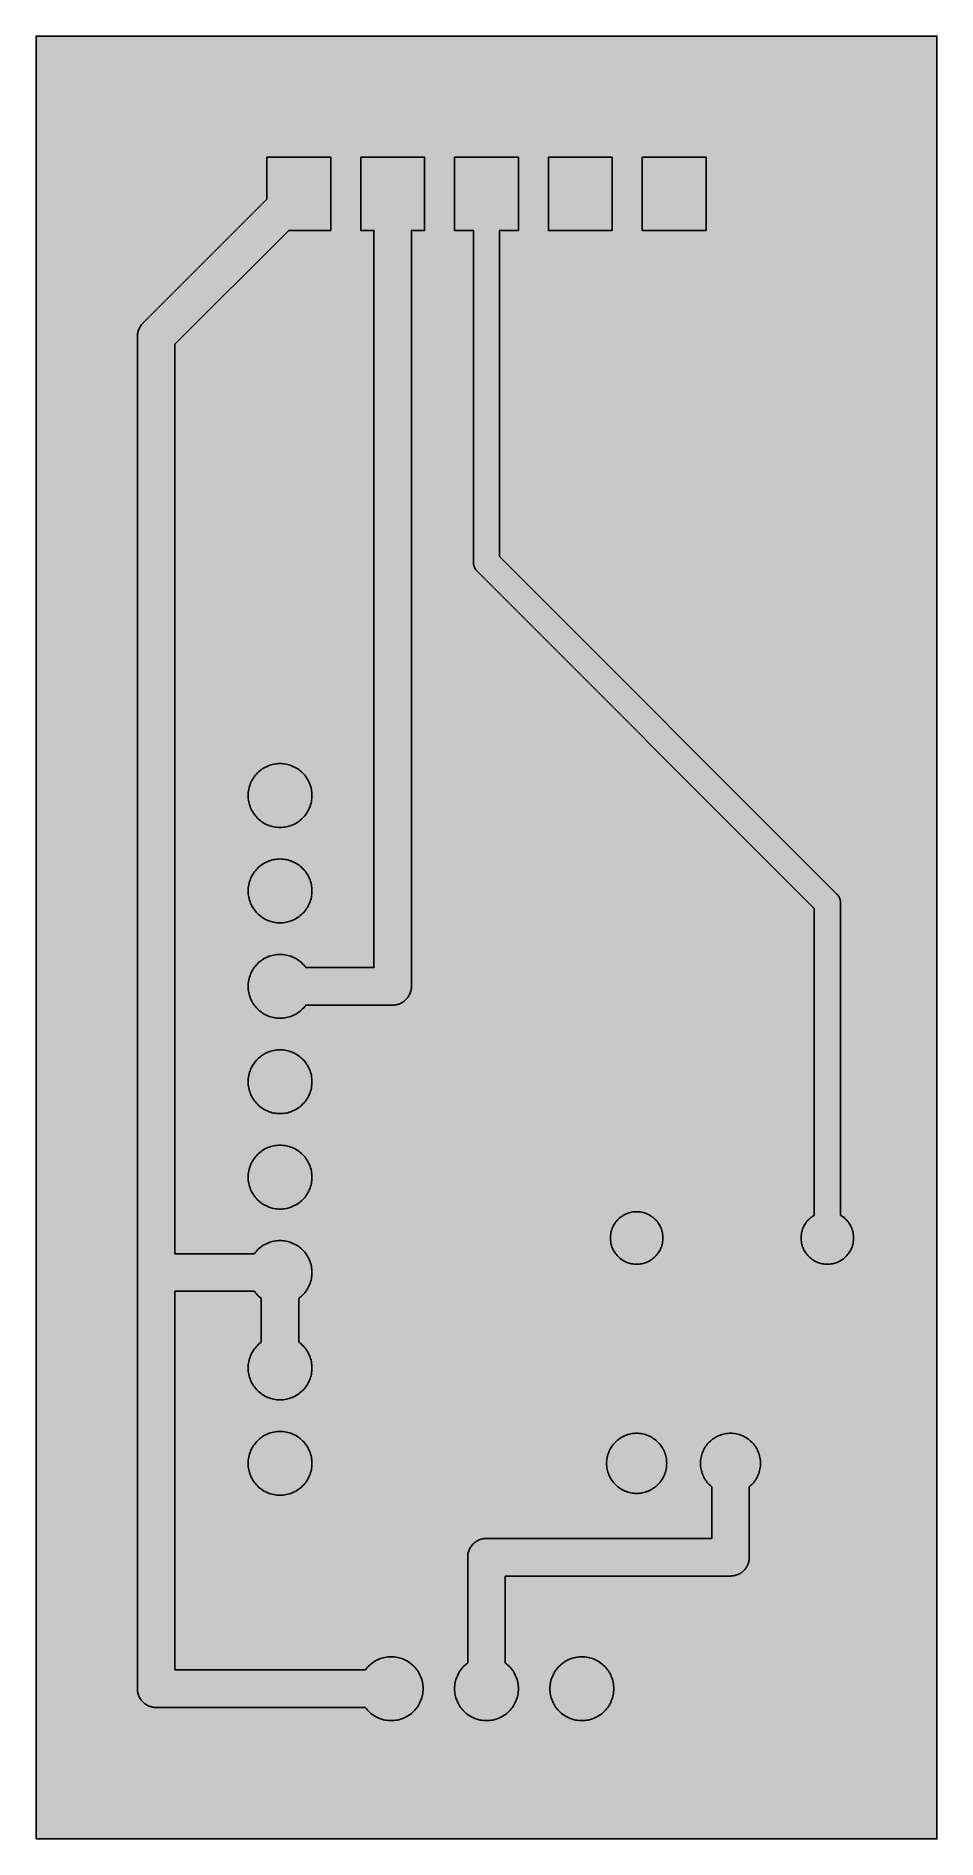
# Model space of a CAD drawing. Header units: millimetres. Extents: x 0 to 24, y 0 to 48.
import ezdxf

# ---------------------------------------------------------------- set-up
doc = ezdxf.new("R2010")
doc.units = ezdxf.units.MM
for name, color, linetype, true_color in [('BORDA_PLACA', 3, 'Continuous', 0x00ff00), ('COBRE_A_REMOVER_PRETO', 7, 'Continuous', 0x000000), ('TRILHAS_PRESERVADAS_BRANCO', 7, 'Continuous', 0xffffff)]:
    doc.layers.add(name, color=color, linetype=linetype, true_color=true_color)

msp = doc.modelspace()

# ---------------------------------------------------------------- hatches: boundary and pattern name
at = {"layer": 'COBRE_A_REMOVER_PRETO', "true_color": 0x000000}
h = msp.add_hatch(color=7, dxfattribs=at)
h.dxf.hatch_style = 1
h.paths.add_polyline_path([(0, 0), (0, 48), (24, 48), (24, 0), (0, 0)])
h.paths.add_polyline_path([(3.102, 3.51), (3.2, 3.5), (8.773, 3.5), (8.83, 3.429), (8.921, 3.343), (9.023, 3.271), (9.097, 3.232), (9.213, 3.187), (9.294, 3.166), (9.418, 3.151), (9.502, 3.151), (9.626, 3.166), (9.785, 3.215), (9.932, 3.293), (10.061, 3.399), (10.143, 3.494), (10.228, 3.637), (10.285, 3.793), (10.306, 3.917), (10.306, 4.083), (10.273, 4.247), (10.21, 4.401), (10.117, 4.539), (9.999, 4.657), (9.861, 4.75), (9.707, 4.813), (9.543, 4.846), (9.418, 4.849), (9.294, 4.834), (9.213, 4.813), (9.097, 4.768), (8.988, 4.707), (8.921, 4.657), (8.83, 4.571), (8.773, 4.5), (3.7, 4.5), (3.7, 14.58), (5.813, 14.58), (5.899, 14.479), (6, 14.393), (6, 13.227), (5.929, 13.17), (5.843, 13.079), (5.771, 12.977), (5.732, 12.903), (5.687, 12.787), (5.666, 12.706), (5.651, 12.582), (5.651, 12.498), (5.666, 12.374), (5.687, 12.293), (5.732, 12.177), (5.793, 12.068), (5.87, 11.969), (5.929, 11.91), (5.994, 11.857), (6.099, 11.79), (6.214, 11.74), (6.293, 11.715), (6.417, 11.694), (6.542, 11.691), (6.666, 11.706), (6.747, 11.727), (6.863, 11.772), (6.937, 11.811), (7.006, 11.857), (7.101, 11.939), (7.183, 12.034), (7.25, 12.139), (7.285, 12.215), (7.325, 12.333), (7.341, 12.415), (7.35, 12.54), (7.341, 12.665), (7.325, 12.747), (7.285, 12.865), (7.25, 12.941), (7.207, 13.012), (7.13, 13.111), (7, 13.227), (7, 14.393), (7.13, 14.509), (7.207, 14.608), (7.25, 14.679), (7.285, 14.755), (7.325, 14.873), (7.341, 14.955), (7.35, 15.08), (7.334, 15.246), (7.313, 15.327), (7.268, 15.443), (7.207, 15.552), (7.157, 15.619), (7.039, 15.737), (6.937, 15.809), (6.786, 15.88), (6.625, 15.921), (6.458, 15.929), (6.293, 15.905), (6.214, 15.88), (6.099, 15.83), (5.994, 15.763), (5.929, 15.71), (5.813, 15.58), (3.7, 15.58), (3.7, 39.793), (6.732, 42.825), (7.85, 42.825), (7.85, 44.775), (6.15, 44.775), (6.15, 43.657), (2.846, 40.354), (2.784, 40.278), (2.748, 40.214), (2.715, 40.121), (2.702, 40.049), (2.7, 4), (2.705, 3.927), (2.729, 3.832), (2.771, 3.743), (2.813, 3.683), (2.864, 3.63), (2.943, 3.571), (3.032, 3.529), (3.102, 3.51)], flags=0)
h.paths.add_polyline_path([(7.325, 9.793), (7.349, 9.958), (7.341, 10.125), (7.3, 10.286), (7.229, 10.437), (7.13, 10.571), (7.006, 10.683), (6.863, 10.768), (6.707, 10.825), (6.542, 10.849), (6.375, 10.841), (6.214, 10.8), (6.063, 10.729), (5.929, 10.63), (5.817, 10.506), (5.732, 10.363), (5.675, 10.207), (5.651, 10.042), (5.659, 9.875), (5.7, 9.714), (5.771, 9.563), (5.87, 9.429), (5.994, 9.317), (6.137, 9.232), (6.293, 9.175), (6.458, 9.151), (6.625, 9.159), (6.786, 9.2), (6.937, 9.271), (7.071, 9.37), (7.183, 9.494), (7.268, 9.637), (7.325, 9.793)], flags=0)
h.paths.add_polyline_path([(7.325, 17.413), (7.349, 17.578), (7.341, 17.745), (7.3, 17.906), (7.229, 18.057), (7.13, 18.191), (7.006, 18.303), (6.863, 18.388), (6.707, 18.445), (6.542, 18.469), (6.375, 18.461), (6.214, 18.42), (6.063, 18.349), (5.929, 18.25), (5.817, 18.126), (5.732, 17.983), (5.675, 17.827), (5.651, 17.662), (5.659, 17.495), (5.7, 17.334), (5.771, 17.183), (5.87, 17.049), (5.994, 16.937), (6.137, 16.852), (6.293, 16.795), (6.458, 16.771), (6.625, 16.779), (6.786, 16.82), (6.937, 16.891), (7.071, 16.99), (7.183, 17.114), (7.268, 17.257), (7.325, 17.413)], flags=0)
h.paths.add_polyline_path([(7.325, 19.953), (7.349, 20.118), (7.341, 20.285), (7.3, 20.446), (7.229, 20.597), (7.13, 20.731), (7.006, 20.843), (6.863, 20.928), (6.707, 20.985), (6.542, 21.009), (6.375, 21.001), (6.214, 20.96), (6.063, 20.889), (5.929, 20.79), (5.817, 20.666), (5.732, 20.523), (5.675, 20.367), (5.651, 20.202), (5.659, 20.035), (5.7, 19.874), (5.771, 19.723), (5.87, 19.589), (5.994, 19.477), (6.137, 19.392), (6.293, 19.335), (6.458, 19.311), (6.625, 19.319), (6.786, 19.36), (6.937, 19.431), (7.071, 19.53), (7.183, 19.654), (7.268, 19.797), (7.325, 19.953)], flags=0)
h.paths.add_polyline_path([(7.071, 22.07), (7.187, 22.2), (9.5, 22.2), (9.598, 22.21), (9.668, 22.229), (9.736, 22.259), (9.798, 22.298), (9.87, 22.364), (9.916, 22.422), (9.952, 22.486), (9.978, 22.555), (9.995, 22.627), (10, 22.7), (10, 42.825), (10.35, 42.825), (10.35, 44.775), (8.65, 44.775), (8.65, 42.825), (9, 42.825), (9, 23.2), (7.187, 23.2), (7.071, 23.33), (6.972, 23.407), (6.901, 23.45), (6.747, 23.513), (6.625, 23.541), (6.542, 23.549), (6.375, 23.541), (6.214, 23.5), (6.063, 23.429), (5.929, 23.33), (5.817, 23.206), (5.732, 23.063), (5.675, 22.907), (5.651, 22.742), (5.659, 22.575), (5.7, 22.414), (5.771, 22.263), (5.87, 22.129), (5.994, 22.017), (6.137, 21.932), (6.293, 21.875), (6.458, 21.851), (6.625, 21.859), (6.786, 21.9), (6.937, 21.971), (7.071, 22.07)], flags=0)
h.paths.add_polyline_path([(7.325, 25.033), (7.349, 25.198), (7.341, 25.365), (7.3, 25.526), (7.229, 25.677), (7.13, 25.811), (7.006, 25.923), (6.863, 26.008), (6.707, 26.065), (6.542, 26.089), (6.375, 26.081), (6.214, 26.04), (6.063, 25.969), (5.929, 25.87), (5.817, 25.746), (5.732, 25.603), (5.675, 25.447), (5.651, 25.282), (5.659, 25.115), (5.7, 24.954), (5.771, 24.803), (5.87, 24.669), (5.994, 24.557), (6.137, 24.472), (6.293, 24.415), (6.458, 24.391), (6.625, 24.399), (6.786, 24.44), (6.937, 24.511), (7.071, 24.61), (7.183, 24.734), (7.268, 24.877), (7.325, 25.033)], flags=0)
h.paths.add_polyline_path([(7.325, 27.573), (7.349, 27.738), (7.341, 27.905), (7.3, 28.066), (7.229, 28.217), (7.13, 28.351), (7.006, 28.463), (6.863, 28.548), (6.707, 28.605), (6.542, 28.629), (6.375, 28.621), (6.214, 28.58), (6.063, 28.509), (5.929, 28.41), (5.817, 28.286), (5.732, 28.143), (5.675, 27.987), (5.651, 27.822), (5.659, 27.655), (5.7, 27.494), (5.771, 27.343), (5.87, 27.209), (5.994, 27.097), (6.137, 27.012), (6.293, 26.955), (6.458, 26.931), (6.625, 26.939), (6.786, 26.98), (6.937, 27.051), (7.071, 27.15), (7.183, 27.274), (7.268, 27.417), (7.325, 27.573)], flags=0)
h.paths.add_polyline_path([(12.825, 3.793), (12.846, 3.917), (12.849, 4.042), (12.834, 4.166), (12.8, 4.286), (12.75, 4.401), (12.683, 4.506), (12.601, 4.601), (12.5, 4.687), (12.5, 7), (18.5, 7), (18.621, 7.015), (18.736, 7.059), (18.836, 7.13), (18.916, 7.222), (18.971, 7.332), (18.998, 7.451), (19, 9.376), (19.118, 9.492), (19.206, 9.623), (19.266, 9.768), (19.296, 9.922), (19.3, 10), (19.291, 10.117), (19.253, 10.27), (19.223, 10.342), (19.165, 10.444), (19.118, 10.508), (19.037, 10.593), (18.944, 10.665), (18.877, 10.706), (18.77, 10.753), (18.694, 10.776), (18.617, 10.791), (18.5, 10.8), (18.344, 10.785), (18.23, 10.753), (18.158, 10.723), (18.089, 10.686), (17.992, 10.618), (17.934, 10.566), (17.857, 10.477), (17.814, 10.411), (17.761, 10.306), (17.724, 10.194), (17.704, 10.078), (17.704, 9.922), (17.724, 9.806), (17.777, 9.658), (17.835, 9.556), (17.907, 9.463), (18, 9.376), (18, 8), (11.975, 7.999), (11.879, 7.985), (11.786, 7.952), (11.702, 7.902), (11.63, 7.836), (11.571, 7.757), (11.538, 7.691), (11.51, 7.598), (11.501, 7.525), (11.5, 4.687), (11.399, 4.601), (11.317, 4.506), (11.25, 4.401), (11.2, 4.286), (11.166, 4.166), (11.151, 4.042), (11.159, 3.875), (11.187, 3.753), (11.232, 3.637), (11.317, 3.494), (11.399, 3.399), (11.494, 3.317), (11.599, 3.25), (11.753, 3.187), (11.917, 3.154), (12.042, 3.151), (12.166, 3.166), (12.325, 3.215), (12.437, 3.271), (12.539, 3.343), (12.63, 3.429), (12.729, 3.563), (12.785, 3.675), (12.825, 3.793)], flags=0)
h.paths.add_polyline_path([(15.365, 3.793), (15.389, 3.958), (15.381, 4.125), (15.34, 4.286), (15.269, 4.437), (15.17, 4.571), (15.046, 4.683), (14.903, 4.768), (14.747, 4.825), (14.582, 4.849), (14.415, 4.841), (14.254, 4.8), (14.103, 4.729), (13.969, 4.63), (13.857, 4.506), (13.772, 4.363), (13.715, 4.207), (13.691, 4.042), (13.699, 3.875), (13.74, 3.714), (13.811, 3.563), (13.91, 3.429), (14.034, 3.317), (14.177, 3.232), (14.333, 3.175), (14.498, 3.151), (14.665, 3.159), (14.826, 3.2), (14.977, 3.271), (15.111, 3.37), (15.223, 3.494), (15.308, 3.637), (15.365, 3.793)], flags=0)
h.paths.add_polyline_path([(16.776, 9.806), (16.799, 9.961), (16.791, 10.117), (16.753, 10.27), (16.686, 10.411), (16.593, 10.537), (16.477, 10.643), (16.342, 10.723), (16.194, 10.776), (16.039, 10.799), (15.883, 10.791), (15.73, 10.753), (15.589, 10.686), (15.463, 10.593), (15.357, 10.477), (15.277, 10.342), (15.224, 10.194), (15.201, 10.039), (15.209, 9.883), (15.247, 9.73), (15.314, 9.589), (15.407, 9.463), (15.523, 9.357), (15.658, 9.277), (15.806, 9.224), (15.961, 9.201), (16.117, 9.209), (16.27, 9.247), (16.411, 9.314), (16.537, 9.407), (16.643, 9.523), (16.723, 9.658), (16.776, 9.806)], flags=0)
h.paths.add_polyline_path([(16.679, 15.83), (16.699, 15.966), (16.692, 16.103), (16.659, 16.236), (16.6, 16.36), (16.519, 16.47), (16.417, 16.562), (16.299, 16.633), (16.17, 16.679), (16.034, 16.699), (15.897, 16.692), (15.764, 16.659), (15.64, 16.6), (15.53, 16.519), (15.438, 16.417), (15.367, 16.299), (15.321, 16.17), (15.301, 16.034), (15.308, 15.897), (15.341, 15.764), (15.4, 15.64), (15.481, 15.53), (15.583, 15.438), (15.701, 15.367), (15.83, 15.321), (15.966, 15.301), (16.103, 15.308), (16.236, 15.341), (16.36, 15.4), (16.47, 15.481), (16.562, 15.583), (16.633, 15.701), (16.679, 15.83)], flags=0)
h.paths.add_polyline_path([(21.759, 15.83), (21.779, 15.966), (21.777, 16.069), (21.759, 16.17), (21.727, 16.268), (21.68, 16.36), (21.599, 16.47), (21.524, 16.541), (21.43, 16.606), (21.43, 24.92), (21.423, 24.988), (21.41, 25.038), (21.371, 25.114), (21.327, 25.167), (12.35, 34.145), (12.35, 42.825), (12.85, 42.825), (12.85, 44.775), (11.15, 44.775), (11.15, 42.825), (11.65, 42.825), (11.65, 34), (11.654, 33.949), (11.67, 33.882), (11.7, 33.82), (11.753, 33.753), (20.73, 24.775), (20.73, 16.606), (20.663, 16.562), (20.585, 16.495), (20.518, 16.417), (20.463, 16.33), (20.421, 16.236), (20.393, 16.137), (20.381, 16.034), (20.383, 15.931), (20.41, 15.797), (20.463, 15.67), (20.518, 15.583), (20.61, 15.481), (20.72, 15.4), (20.812, 15.353), (20.91, 15.321), (21.046, 15.301), (21.183, 15.308), (21.283, 15.33), (21.41, 15.383), (21.497, 15.438), (21.599, 15.53), (21.662, 15.611), (21.727, 15.732), (21.759, 15.83)], flags=0)
h.paths.add_polyline_path([(13.65, 44.775), (13.65, 42.825), (15.35, 42.825), (15.35, 44.775), (13.65, 44.775)], flags=0)
h.paths.add_polyline_path([(16.15, 44.775), (16.15, 42.825), (17.85, 42.825), (17.85, 44.775), (16.15, 44.775)], flags=0)
at = {"layer": 'TRILHAS_PRESERVADAS_BRANCO', "true_color": 0xffffff}
h = msp.add_hatch(color=7, dxfattribs=at)
h.dxf.hatch_style = 1
h.paths.add_polyline_path([(3.079, 3.515), (3.009, 3.538), (2.922, 3.584), (2.846, 3.646), (2.798, 3.702), (2.759, 3.764), (2.729, 3.832), (2.705, 3.927), (2.7, 4), (2.702, 40.049), (2.715, 40.121), (2.748, 40.214), (2.784, 40.278), (2.846, 40.354), (6.15, 43.657), (6.15, 44.775), (7.85, 44.775), (7.85, 42.825), (6.732, 42.825), (3.7, 39.793), (3.7, 15.58), (5.813, 15.58), (5.87, 15.651), (5.961, 15.737), (6.063, 15.809), (6.175, 15.865), (6.293, 15.905), (6.375, 15.921), (6.5, 15.93), (6.625, 15.921), (6.786, 15.88), (6.937, 15.809), (7.071, 15.71), (7.157, 15.619), (7.25, 15.481), (7.3, 15.366), (7.334, 15.246), (7.35, 15.08), (7.341, 14.955), (7.325, 14.873), (7.285, 14.755), (7.25, 14.679), (7.207, 14.608), (7.13, 14.509), (7, 14.393), (7, 13.227), (7.071, 13.17), (7.157, 13.079), (7.229, 12.977), (7.285, 12.865), (7.325, 12.747), (7.346, 12.623), (7.349, 12.498), (7.334, 12.374), (7.3, 12.254), (7.25, 12.139), (7.183, 12.034), (7.101, 11.939), (7.006, 11.857), (6.863, 11.772), (6.747, 11.727), (6.625, 11.699), (6.458, 11.691), (6.334, 11.706), (6.214, 11.74), (6.063, 11.811), (5.961, 11.883), (5.843, 12.001), (5.75, 12.139), (5.687, 12.293), (5.659, 12.415), (5.651, 12.582), (5.666, 12.706), (5.7, 12.826), (5.75, 12.941), (5.817, 13.046), (5.899, 13.141), (6, 13.227), (6, 14.393), (5.899, 14.479), (5.813, 14.58), (3.7, 14.58), (3.7, 4.5), (8.773, 4.5), (8.83, 4.571), (8.921, 4.657), (8.988, 4.707), (9.097, 4.768), (9.213, 4.813), (9.294, 4.834), (9.418, 4.849), (9.543, 4.846), (9.707, 4.813), (9.861, 4.75), (9.999, 4.657), (10.117, 4.539), (10.21, 4.401), (10.273, 4.247), (10.306, 4.083), (10.306, 3.917), (10.285, 3.793), (10.228, 3.637), (10.143, 3.494), (10.061, 3.399), (9.932, 3.293), (9.785, 3.215), (9.626, 3.166), (9.502, 3.151), (9.418, 3.151), (9.294, 3.166), (9.213, 3.187), (9.097, 3.232), (9.023, 3.271), (8.921, 3.343), (8.83, 3.429), (8.773, 3.5), (3.2, 3.5), (3.079, 3.515)])
h = msp.add_hatch(color=7, dxfattribs=at)
h.dxf.hatch_style = 1
h.paths.add_polyline_path([(7.039, 22.043), (6.901, 21.95), (6.747, 21.887), (6.583, 21.854), (6.417, 21.854), (6.253, 21.887), (6.099, 21.95), (5.961, 22.043), (5.843, 22.161), (5.75, 22.299), (5.687, 22.453), (5.654, 22.617), (5.654, 22.783), (5.687, 22.947), (5.75, 23.101), (5.843, 23.239), (5.961, 23.357), (6.099, 23.45), (6.214, 23.5), (6.375, 23.541), (6.542, 23.549), (6.625, 23.541), (6.747, 23.513), (6.901, 23.45), (6.972, 23.407), (7.071, 23.33), (7.187, 23.2), (9, 23.2), (9, 42.825), (8.65, 42.825), (8.65, 44.775), (10.35, 44.775), (10.35, 42.825), (10, 42.825), (10, 22.7), (9.995, 22.627), (9.978, 22.555), (9.952, 22.486), (9.916, 22.422), (9.87, 22.364), (9.798, 22.298), (9.736, 22.259), (9.668, 22.229), (9.598, 22.21), (9.5, 22.2), (7.187, 22.2), (7.13, 22.129), (7.039, 22.043)])
h = msp.add_hatch(color=7, dxfattribs=at)
h.dxf.hatch_style = 1
h.paths.add_polyline_path([(21.75, 15.797), (21.697, 15.67), (21.642, 15.583), (21.55, 15.481), (21.469, 15.418), (21.379, 15.367), (21.25, 15.321), (21.114, 15.301), (21.011, 15.303), (20.91, 15.321), (20.781, 15.367), (20.663, 15.438), (20.585, 15.505), (20.518, 15.583), (20.447, 15.701), (20.41, 15.797), (20.383, 15.931), (20.381, 16.034), (20.393, 16.137), (20.421, 16.236), (20.463, 16.33), (20.518, 16.417), (20.585, 16.495), (20.663, 16.562), (20.73, 16.606), (20.73, 24.775), (11.753, 33.753), (11.7, 33.82), (11.67, 33.882), (11.654, 33.949), (11.65, 34), (11.65, 42.825), (11.15, 42.825), (11.15, 44.775), (12.85, 44.775), (12.85, 42.825), (12.35, 42.825), (12.35, 34.145), (21.327, 25.167), (21.371, 25.114), (21.41, 25.038), (21.423, 24.988), (21.43, 24.92), (21.43, 16.606), (21.524, 16.541), (21.599, 16.47), (21.68, 16.36), (21.727, 16.268), (21.759, 16.17), (21.779, 16.034), (21.777, 15.931), (21.75, 15.797)])
h = msp.add_hatch(color=7, dxfattribs=at)
h.dxf.hatch_style = 1
h.paths.add_polyline_path([(15.35, 44.775), (15.35, 42.825), (13.65, 42.825), (13.65, 44.775), (15.35, 44.775)])
h = msp.add_hatch(color=7, dxfattribs=at)
h.dxf.hatch_style = 1
h.paths.add_polyline_path([(17.85, 44.775), (17.85, 42.825), (16.15, 42.825), (16.15, 44.775), (17.85, 44.775)])
h = msp.add_hatch(color=7, dxfattribs=at)
h.dxf.hatch_style = 1
h.paths.add_polyline_path([(7.313, 27.533), (7.25, 27.379), (7.157, 27.241), (7.039, 27.123), (6.901, 27.03), (6.747, 26.967), (6.583, 26.934), (6.417, 26.934), (6.253, 26.967), (6.099, 27.03), (5.961, 27.123), (5.843, 27.241), (5.75, 27.379), (5.687, 27.533), (5.654, 27.697), (5.654, 27.863), (5.687, 28.027), (5.75, 28.181), (5.843, 28.319), (5.961, 28.437), (6.099, 28.53), (6.253, 28.593), (6.417, 28.626), (6.583, 28.626), (6.747, 28.593), (6.901, 28.53), (7.039, 28.437), (7.157, 28.319), (7.25, 28.181), (7.313, 28.027), (7.346, 27.863), (7.346, 27.697), (7.313, 27.533)])
h = msp.add_hatch(color=7, dxfattribs=at)
h.dxf.hatch_style = 1
h.paths.add_polyline_path([(7.313, 24.993), (7.25, 24.839), (7.157, 24.701), (7.039, 24.583), (6.901, 24.49), (6.747, 24.427), (6.583, 24.394), (6.417, 24.394), (6.253, 24.427), (6.099, 24.49), (5.961, 24.583), (5.843, 24.701), (5.75, 24.839), (5.687, 24.993), (5.654, 25.157), (5.654, 25.323), (5.687, 25.487), (5.75, 25.641), (5.843, 25.779), (5.961, 25.897), (6.099, 25.99), (6.253, 26.053), (6.417, 26.086), (6.583, 26.086), (6.747, 26.053), (6.901, 25.99), (7.039, 25.897), (7.157, 25.779), (7.25, 25.641), (7.313, 25.487), (7.346, 25.323), (7.346, 25.157), (7.313, 24.993)])
h = msp.add_hatch(color=7, dxfattribs=at)
h.dxf.hatch_style = 1
h.paths.add_polyline_path([(7.313, 19.913), (7.25, 19.759), (7.157, 19.621), (7.039, 19.503), (6.901, 19.41), (6.747, 19.347), (6.583, 19.314), (6.417, 19.314), (6.253, 19.347), (6.099, 19.41), (5.961, 19.503), (5.843, 19.621), (5.75, 19.759), (5.687, 19.913), (5.654, 20.077), (5.654, 20.243), (5.687, 20.407), (5.75, 20.561), (5.843, 20.699), (5.961, 20.817), (6.099, 20.91), (6.253, 20.973), (6.417, 21.006), (6.583, 21.006), (6.747, 20.973), (6.901, 20.91), (7.039, 20.817), (7.157, 20.699), (7.25, 20.561), (7.313, 20.407), (7.346, 20.243), (7.346, 20.077), (7.313, 19.913)])
h = msp.add_hatch(color=7, dxfattribs=at)
h.dxf.hatch_style = 1
h.paths.add_polyline_path([(7.313, 17.373), (7.25, 17.219), (7.157, 17.081), (7.039, 16.963), (6.901, 16.87), (6.747, 16.807), (6.583, 16.774), (6.417, 16.774), (6.253, 16.807), (6.099, 16.87), (5.961, 16.963), (5.843, 17.081), (5.75, 17.219), (5.687, 17.373), (5.654, 17.537), (5.654, 17.703), (5.687, 17.867), (5.75, 18.021), (5.843, 18.159), (5.961, 18.277), (6.099, 18.37), (6.253, 18.433), (6.417, 18.466), (6.583, 18.466), (6.747, 18.433), (6.901, 18.37), (7.039, 18.277), (7.157, 18.159), (7.25, 18.021), (7.313, 17.867), (7.346, 17.703), (7.346, 17.537), (7.313, 17.373)])
h = msp.add_hatch(color=7, dxfattribs=at)
h.dxf.hatch_style = 1
h.paths.add_polyline_path([(16.67, 15.797), (16.617, 15.67), (16.541, 15.556), (16.444, 15.459), (16.33, 15.383), (16.203, 15.33), (16.069, 15.303), (15.931, 15.303), (15.797, 15.33), (15.67, 15.383), (15.556, 15.459), (15.459, 15.556), (15.383, 15.67), (15.33, 15.797), (15.303, 15.931), (15.303, 16.069), (15.33, 16.203), (15.383, 16.33), (15.459, 16.444), (15.556, 16.541), (15.67, 16.617), (15.797, 16.67), (15.931, 16.697), (16.069, 16.697), (16.203, 16.67), (16.33, 16.617), (16.444, 16.541), (16.541, 16.444), (16.617, 16.33), (16.67, 16.203), (16.697, 16.069), (16.697, 15.931), (16.67, 15.797)])
h = msp.add_hatch(color=7, dxfattribs=at)
h.dxf.hatch_style = 1
h.paths.add_polyline_path([(7.313, 9.753), (7.25, 9.599), (7.157, 9.461), (7.039, 9.343), (6.901, 9.25), (6.747, 9.187), (6.583, 9.154), (6.417, 9.154), (6.253, 9.187), (6.099, 9.25), (5.961, 9.343), (5.843, 9.461), (5.75, 9.599), (5.687, 9.753), (5.654, 9.917), (5.654, 10.083), (5.687, 10.247), (5.75, 10.401), (5.843, 10.539), (5.961, 10.657), (6.099, 10.75), (6.253, 10.813), (6.417, 10.846), (6.583, 10.846), (6.747, 10.813), (6.901, 10.75), (7.039, 10.657), (7.157, 10.539), (7.25, 10.401), (7.313, 10.247), (7.346, 10.083), (7.346, 9.917), (7.313, 9.753)])
h = msp.add_hatch(color=7, dxfattribs=at)
h.dxf.hatch_style = 1
h.paths.add_polyline_path([(12.813, 3.753), (12.768, 3.637), (12.683, 3.494), (12.601, 3.399), (12.506, 3.317), (12.363, 3.232), (12.247, 3.187), (12.125, 3.159), (12, 3.15), (11.875, 3.159), (11.753, 3.187), (11.599, 3.25), (11.494, 3.317), (11.399, 3.399), (11.317, 3.494), (11.232, 3.637), (11.187, 3.753), (11.159, 3.875), (11.151, 4.042), (11.166, 4.166), (11.2, 4.286), (11.25, 4.401), (11.317, 4.506), (11.399, 4.601), (11.5, 4.687), (11.501, 7.525), (11.51, 7.598), (11.538, 7.691), (11.571, 7.757), (11.63, 7.836), (11.702, 7.902), (11.786, 7.952), (11.879, 7.985), (11.975, 7.999), (18, 8), (18, 9.376), (17.907, 9.463), (17.835, 9.556), (17.777, 9.658), (17.724, 9.806), (17.704, 9.922), (17.704, 10.078), (17.724, 10.194), (17.761, 10.306), (17.814, 10.411), (17.857, 10.477), (17.934, 10.566), (17.992, 10.618), (18.089, 10.686), (18.158, 10.723), (18.23, 10.753), (18.344, 10.785), (18.5, 10.8), (18.617, 10.791), (18.694, 10.776), (18.77, 10.753), (18.877, 10.706), (18.944, 10.665), (19.037, 10.593), (19.118, 10.508), (19.165, 10.444), (19.223, 10.342), (19.253, 10.27), (19.291, 10.117), (19.3, 10), (19.296, 9.922), (19.266, 9.768), (19.206, 9.623), (19.118, 9.492), (19, 9.376), (18.998, 7.451), (18.971, 7.332), (18.916, 7.222), (18.836, 7.13), (18.736, 7.059), (18.621, 7.015), (18.5, 7), (12.5, 7), (12.5, 4.687), (12.601, 4.601), (12.683, 4.506), (12.75, 4.401), (12.8, 4.286), (12.834, 4.166), (12.849, 4.042), (12.841, 3.875), (12.813, 3.753)])
h = msp.add_hatch(color=7, dxfattribs=at)
h.dxf.hatch_style = 1
h.paths.add_polyline_path([(16.766, 9.768), (16.706, 9.623), (16.618, 9.492), (16.508, 9.382), (16.377, 9.294), (16.232, 9.234), (16.078, 9.204), (15.922, 9.204), (15.768, 9.234), (15.623, 9.294), (15.492, 9.382), (15.382, 9.492), (15.294, 9.623), (15.234, 9.768), (15.204, 9.922), (15.204, 10.078), (15.234, 10.232), (15.294, 10.377), (15.382, 10.508), (15.492, 10.618), (15.623, 10.706), (15.768, 10.766), (15.922, 10.796), (16.078, 10.796), (16.232, 10.766), (16.377, 10.706), (16.508, 10.618), (16.618, 10.508), (16.706, 10.377), (16.766, 10.232), (16.796, 10.078), (16.796, 9.922), (16.766, 9.768)])
h = msp.add_hatch(color=7, dxfattribs=at)
h.dxf.hatch_style = 1
h.paths.add_polyline_path([(15.353, 3.753), (15.29, 3.599), (15.197, 3.461), (15.079, 3.343), (14.941, 3.25), (14.787, 3.187), (14.623, 3.154), (14.457, 3.154), (14.293, 3.187), (14.139, 3.25), (14.001, 3.343), (13.883, 3.461), (13.79, 3.599), (13.727, 3.753), (13.694, 3.917), (13.694, 4.083), (13.727, 4.247), (13.79, 4.401), (13.883, 4.539), (14.001, 4.657), (14.139, 4.75), (14.293, 4.813), (14.457, 4.846), (14.623, 4.846), (14.787, 4.813), (14.941, 4.75), (15.079, 4.657), (15.197, 4.539), (15.29, 4.401), (15.353, 4.247), (15.386, 4.083), (15.386, 3.917), (15.353, 3.753)])

# ---------------------------------------------------------------- linework, layer by layer
at = {"layer": 'BORDA_PLACA'}
msp.add_lwpolyline([(0, 0), (24, 0), (24, 48), (0, 48)], close=True, dxfattribs=at)
at = {"layer": 'TRILHAS_PRESERVADAS_BRANCO', "true_color": 0xffffff}
for points in [[(3.079, 3.515), (3.055, 3.522), (3.032, 3.529), (3.009, 3.538), (2.986, 3.548), (2.964, 3.559), (2.943, 3.571), (2.922, 3.584), (2.902, 3.598), (2.883, 3.613), (2.864, 3.63), (2.846, 3.646), (2.83, 3.664), (2.813, 3.683), (2.798, 3.702), (2.793, 3.71), (2.784, 3.722), (2.771, 3.743), (2.759, 3.764), (2.748, 3.786), (2.738, 3.809), (2.729, 3.832), (2.722, 3.855), (2.715, 3.879), (2.71, 3.902), (2.705, 3.927), (2.702, 3.951), (2.701, 3.975), (2.7, 4), (2.7, 15.08), (2.7, 40), (2.701, 40.025), (2.702, 40.049), (2.705, 40.073), (2.71, 40.098), (2.715, 40.121), (2.722, 40.145), (2.729, 40.168), (2.738, 40.191), (2.748, 40.214), (2.759, 40.236), (2.771, 40.257), (2.784, 40.278), (2.798, 40.298), (2.813, 40.317), (2.83, 40.336), (2.846, 40.354), (2.846, 40.354), (6.15, 43.657), (6.15, 44.775), (7.85, 44.775), (7.85, 42.825), (6.732, 42.825), (3.7, 39.793), (3.7, 15.58), (5.813, 15.58), (5.817, 15.586), (5.843, 15.619), (5.87, 15.651), (5.899, 15.681), (5.929, 15.71), (5.961, 15.737), (5.994, 15.763), (6.028, 15.787), (6.063, 15.809), (6.099, 15.83), (6.137, 15.848), (6.175, 15.865), (6.214, 15.88), (6.253, 15.893), (6.293, 15.905), (6.334, 15.914), (6.375, 15.921), (6.417, 15.926), (6.458, 15.929), (6.5, 15.93), (6.542, 15.929), (6.583, 15.926), (6.625, 15.921), (6.666, 15.914), (6.707, 15.905), (6.747, 15.893), (6.786, 15.88), (6.825, 15.865), (6.863, 15.848), (6.901, 15.83), (6.937, 15.809), (6.972, 15.787), (7.006, 15.763), (7.039, 15.737), (7.071, 15.71), (7.101, 15.681), (7.13, 15.651), (7.157, 15.619), (7.183, 15.586), (7.207, 15.552), (7.229, 15.517), (7.25, 15.481), (7.268, 15.443), (7.285, 15.405), (7.3, 15.366), (7.313, 15.327), (7.325, 15.287), (7.334, 15.246), (7.341, 15.205), (7.346, 15.163), (7.349, 15.122), (7.35, 15.08), (7.349, 15.038), (7.346, 14.997), (7.341, 14.955), (7.334, 14.914), (7.325, 14.873), (7.313, 14.833), (7.3, 14.794), (7.285, 14.755), (7.268, 14.717), (7.25, 14.679), (7.229, 14.643), (7.207, 14.608), (7.183, 14.574), (7.157, 14.541), (7.13, 14.509), (7.101, 14.479), (7.071, 14.45), (7.039, 14.423), (7.006, 14.397), (7, 14.393), (7, 13.227), (7.006, 13.223), (7.039, 13.197), (7.071, 13.17), (7.101, 13.141), (7.13, 13.111), (7.157, 13.079), (7.183, 13.046), (7.207, 13.012), (7.229, 12.977), (7.25, 12.941), (7.268, 12.903), (7.285, 12.865), (7.3, 12.826), (7.313, 12.787), (7.325, 12.747), (7.334, 12.706), (7.341, 12.665), (7.346, 12.623), (7.349, 12.582), (7.35, 12.54), (7.349, 12.498), (7.346, 12.457), (7.341, 12.415), (7.334, 12.374), (7.325, 12.333), (7.313, 12.293), (7.3, 12.254), (7.285, 12.215), (7.268, 12.177), (7.25, 12.139), (7.229, 12.103), (7.207, 12.068), (7.183, 12.034), (7.157, 12.001), (7.13, 11.969), (7.101, 11.939), (7.071, 11.91), (7.039, 11.883), (7.006, 11.857), (6.972, 11.833), (6.937, 11.811), (6.901, 11.79), (6.863, 11.772), (6.825, 11.755), (6.786, 11.74), (6.747, 11.727), (6.707, 11.715), (6.666, 11.706), (6.625, 11.699), (6.583, 11.694), (6.542, 11.691), (6.5, 11.69), (6.458, 11.691), (6.417, 11.694), (6.375, 11.699), (6.334, 11.706), (6.293, 11.715), (6.253, 11.727), (6.214, 11.74), (6.175, 11.755), (6.137, 11.772), (6.099, 11.79), (6.063, 11.811), (6.028, 11.833), (5.994, 11.857), (5.961, 11.883), (5.929, 11.91), (5.899, 11.939), (5.87, 11.969), (5.843, 12.001), (5.817, 12.034), (5.793, 12.068), (5.771, 12.103), (5.75, 12.139), (5.732, 12.177), (5.715, 12.215), (5.7, 12.254), (5.687, 12.293), (5.675, 12.333), (5.666, 12.374), (5.659, 12.415), (5.654, 12.457), (5.651, 12.498), (5.65, 12.54), (5.651, 12.582), (5.654, 12.623), (5.659, 12.665), (5.666, 12.706), (5.675, 12.747), (5.687, 12.787), (5.7, 12.826), (5.715, 12.865), (5.732, 12.903), (5.75, 12.941), (5.771, 12.977), (5.793, 13.012), (5.817, 13.046), (5.843, 13.079), (5.87, 13.111), (5.899, 13.141), (5.929, 13.17), (5.961, 13.197), (5.994, 13.223), (6, 13.227), (6, 14.393), (5.994, 14.397), (5.961, 14.423), (5.929, 14.45), (5.899, 14.479), (5.87, 14.509), (5.843, 14.541), (5.817, 14.574), (5.813, 14.58), (3.7, 14.58), (3.7, 4.5), (8.773, 4.5), (8.777, 4.506), (8.803, 4.539), (8.83, 4.571), (8.859, 4.601), (8.889, 4.63), (8.921, 4.657), (8.954, 4.683), (8.988, 4.707), (9.023, 4.729), (9.059, 4.75), (9.097, 4.768), (9.135, 4.785), (9.174, 4.8), (9.213, 4.813), (9.253, 4.825), (9.294, 4.834), (9.335, 4.841), (9.377, 4.846), (9.418, 4.849), (9.46, 4.85), (9.502, 4.849), (9.543, 4.846), (9.585, 4.841), (9.626, 4.834), (9.667, 4.825), (9.707, 4.813), (9.746, 4.8), (9.785, 4.785), (9.823, 4.768), (9.861, 4.75), (9.897, 4.729), (9.932, 4.707), (9.966, 4.683), (9.999, 4.657), (10.031, 4.63), (10.061, 4.601), (10.09, 4.571), (10.117, 4.539), (10.143, 4.506), (10.167, 4.472), (10.189, 4.437), (10.21, 4.401), (10.228, 4.363), (10.245, 4.325), (10.26, 4.286), (10.273, 4.247), (10.285, 4.207), (10.294, 4.166), (10.301, 4.125), (10.306, 4.083), (10.309, 4.042), (10.31, 4), (10.309, 3.958), (10.306, 3.917), (10.301, 3.875), (10.294, 3.834), (10.285, 3.793), (10.273, 3.753), (10.26, 3.714), (10.245, 3.675), (10.228, 3.637), (10.21, 3.599), (10.189, 3.563), (10.167, 3.528), (10.143, 3.494), (10.117, 3.461), (10.09, 3.429), (10.061, 3.399), (10.031, 3.37), (9.999, 3.343), (9.966, 3.317), (9.932, 3.293), (9.897, 3.271), (9.861, 3.25), (9.823, 3.232), (9.785, 3.215), (9.746, 3.2), (9.707, 3.187), (9.667, 3.175), (9.626, 3.166), (9.585, 3.159), (9.543, 3.154), (9.502, 3.151), (9.46, 3.15), (9.418, 3.151), (9.377, 3.154), (9.335, 3.159), (9.294, 3.166), (9.253, 3.175), (9.213, 3.187), (9.174, 3.2), (9.135, 3.215), (9.097, 3.232), (9.059, 3.25), (9.023, 3.271), (8.988, 3.293), (8.954, 3.317), (8.921, 3.343), (8.889, 3.37), (8.859, 3.399), (8.83, 3.429), (8.803, 3.461), (8.777, 3.494), (8.773, 3.5), (3.2, 3.5), (3.175, 3.501), (3.151, 3.502), (3.127, 3.505), (3.102, 3.51), (3.079, 3.515)], [(7.039, 22.043), (7.006, 22.017), (6.972, 21.993), (6.937, 21.971), (6.901, 21.95), (6.863, 21.932), (6.825, 21.915), (6.786, 21.9), (6.747, 21.887), (6.707, 21.875), (6.666, 21.866), (6.625, 21.859), (6.583, 21.854), (6.542, 21.851), (6.5, 21.85), (6.458, 21.851), (6.417, 21.854), (6.375, 21.859), (6.334, 21.866), (6.293, 21.875), (6.253, 21.887), (6.214, 21.9), (6.175, 21.915), (6.137, 21.932), (6.099, 21.95), (6.063, 21.971), (6.028, 21.993), (5.994, 22.017), (5.961, 22.043), (5.929, 22.07), (5.899, 22.099), (5.87, 22.129), (5.843, 22.161), (5.817, 22.194), (5.793, 22.228), (5.771, 22.263), (5.75, 22.299), (5.732, 22.337), (5.715, 22.375), (5.7, 22.414), (5.687, 22.453), (5.675, 22.493), (5.666, 22.534), (5.659, 22.575), (5.654, 22.617), (5.651, 22.658), (5.65, 22.7), (5.651, 22.742), (5.654, 22.783), (5.659, 22.825), (5.666, 22.866), (5.675, 22.907), (5.687, 22.947), (5.7, 22.986), (5.715, 23.025), (5.732, 23.063), (5.75, 23.101), (5.771, 23.137), (5.793, 23.172), (5.817, 23.206), (5.843, 23.239), (5.87, 23.271), (5.899, 23.301), (5.929, 23.33), (5.961, 23.357), (5.994, 23.383), (6.028, 23.407), (6.063, 23.429), (6.099, 23.45), (6.137, 23.468), (6.175, 23.485), (6.214, 23.5), (6.253, 23.513), (6.293, 23.525), (6.334, 23.534), (6.375, 23.541), (6.417, 23.546), (6.458, 23.549), (6.5, 23.55), (6.542, 23.549), (6.583, 23.546), (6.625, 23.541), (6.666, 23.534), (6.707, 23.525), (6.747, 23.513), (6.786, 23.5), (6.825, 23.485), (6.863, 23.468), (6.901, 23.45), (6.937, 23.429), (6.972, 23.407), (7.006, 23.383), (7.039, 23.357), (7.071, 23.33), (7.101, 23.301), (7.13, 23.271), (7.157, 23.239), (7.183, 23.206), (7.187, 23.2), (9, 23.2), (9, 42.825), (8.65, 42.825), (8.65, 44.775), (10.35, 44.775), (10.35, 42.825), (10, 42.825), (10, 22.7), (9.999, 22.675), (9.998, 22.651), (9.995, 22.627), (9.99, 22.602), (9.985, 22.579), (9.978, 22.555), (9.971, 22.532), (9.962, 22.509), (9.952, 22.486), (9.941, 22.464), (9.929, 22.443), (9.916, 22.422), (9.902, 22.402), (9.887, 22.383), (9.87, 22.364), (9.854, 22.346), (9.836, 22.33), (9.817, 22.313), (9.798, 22.298), (9.778, 22.284), (9.757, 22.271), (9.736, 22.259), (9.714, 22.248), (9.691, 22.238), (9.668, 22.229), (9.645, 22.222), (9.621, 22.215), (9.598, 22.21), (9.573, 22.205), (9.549, 22.202), (9.525, 22.201), (9.5, 22.2), (7.187, 22.2), (7.183, 22.194), (7.157, 22.161), (7.13, 22.129), (7.101, 22.099), (7.071, 22.07), (7.039, 22.043)], [(21.75, 15.797), (21.739, 15.764), (21.727, 15.732), (21.713, 15.701), (21.697, 15.67), (21.68, 15.64), (21.662, 15.611), (21.642, 15.583), (21.621, 15.556), (21.599, 15.53), (21.575, 15.505), (21.55, 15.481), (21.524, 15.459), (21.497, 15.438), (21.469, 15.418), (21.44, 15.4), (21.41, 15.383), (21.379, 15.367), (21.348, 15.353), (21.316, 15.341), (21.283, 15.33), (21.25, 15.321), (21.217, 15.313), (21.183, 15.308), (21.149, 15.303), (21.114, 15.301), (21.08, 15.3), (21.046, 15.301), (21.011, 15.303), (20.977, 15.308), (20.943, 15.313), (20.91, 15.321), (20.877, 15.33), (20.844, 15.341), (20.812, 15.353), (20.781, 15.367), (20.75, 15.383), (20.72, 15.4), (20.691, 15.418), (20.663, 15.438), (20.636, 15.459), (20.61, 15.481), (20.585, 15.505), (20.561, 15.53), (20.539, 15.556), (20.518, 15.583), (20.498, 15.611), (20.48, 15.64), (20.463, 15.67), (20.447, 15.701), (20.433, 15.732), (20.421, 15.764), (20.41, 15.797), (20.401, 15.83), (20.393, 15.863), (20.388, 15.897), (20.383, 15.931), (20.381, 15.966), (20.38, 16), (20.381, 16.034), (20.383, 16.069), (20.388, 16.103), (20.393, 16.137), (20.401, 16.17), (20.41, 16.203), (20.421, 16.236), (20.433, 16.268), (20.447, 16.299), (20.463, 16.33), (20.48, 16.36), (20.498, 16.389), (20.518, 16.417), (20.539, 16.444), (20.561, 16.47), (20.585, 16.495), (20.61, 16.519), (20.636, 16.541), (20.663, 16.562), (20.691, 16.582), (20.72, 16.6), (20.73, 16.606), (20.73, 24.775), (11.753, 33.753), (11.741, 33.765), (11.729, 33.778), (11.719, 33.792), (11.709, 33.806), (11.7, 33.82), (11.691, 33.835), (11.684, 33.85), (11.677, 33.866), (11.67, 33.882), (11.665, 33.898), (11.66, 33.915), (11.657, 33.932), (11.654, 33.949), (11.652, 33.966), (11.65, 33.983), (11.65, 34), (11.65, 42.825), (11.15, 42.825), (11.15, 44.775), (12.85, 44.775), (12.85, 42.825), (12.35, 42.825), (12.35, 34.145), (21.327, 25.167), (21.339, 25.155), (21.351, 25.142), (21.361, 25.128), (21.371, 25.114), (21.38, 25.1), (21.389, 25.085), (21.396, 25.07), (21.403, 25.054), (21.41, 25.038), (21.415, 25.022), (21.42, 25.005), (21.423, 24.988), (21.426, 24.971), (21.428, 24.954), (21.43, 24.937), (21.43, 24.92), (21.43, 16.606), (21.44, 16.6), (21.469, 16.582), (21.497, 16.562), (21.524, 16.541), (21.55, 16.519), (21.575, 16.495), (21.599, 16.47), (21.621, 16.444), (21.642, 16.417), (21.662, 16.389), (21.68, 16.36), (21.697, 16.33), (21.713, 16.299), (21.727, 16.268), (21.739, 16.236), (21.75, 16.203), (21.759, 16.17), (21.767, 16.137), (21.772, 16.103), (21.777, 16.069), (21.779, 16.034), (21.78, 16), (21.779, 15.966), (21.777, 15.931), (21.772, 15.897), (21.767, 15.863), (21.759, 15.83), (21.75, 15.797)], [(15.35, 44.775), (15.35, 42.825), (13.65, 42.825), (13.65, 44.775), (15.35, 44.775)], [(17.85, 44.775), (17.85, 42.825), (16.15, 42.825), (16.15, 44.775), (17.85, 44.775)], [(7.313, 27.533), (7.3, 27.494), (7.285, 27.455), (7.268, 27.417), (7.25, 27.379), (7.229, 27.343), (7.207, 27.308), (7.183, 27.274), (7.157, 27.241), (7.13, 27.209), (7.101, 27.179), (7.071, 27.15), (7.039, 27.123), (7.006, 27.097), (6.972, 27.073), (6.937, 27.051), (6.901, 27.03), (6.863, 27.012), (6.825, 26.995), (6.786, 26.98), (6.747, 26.967), (6.707, 26.955), (6.666, 26.946), (6.625, 26.939), (6.583, 26.934), (6.542, 26.931), (6.5, 26.93), (6.458, 26.931), (6.417, 26.934), (6.375, 26.939), (6.334, 26.946), (6.293, 26.955), (6.253, 26.967), (6.214, 26.98), (6.175, 26.995), (6.137, 27.012), (6.099, 27.03), (6.063, 27.051), (6.028, 27.073), (5.994, 27.097), (5.961, 27.123), (5.929, 27.15), (5.899, 27.179), (5.87, 27.209), (5.843, 27.241), (5.817, 27.274), (5.793, 27.308), (5.771, 27.343), (5.75, 27.379), (5.732, 27.417), (5.715, 27.455), (5.7, 27.494), (5.687, 27.533), (5.675, 27.573), (5.666, 27.614), (5.659, 27.655), (5.654, 27.697), (5.651, 27.738), (5.65, 27.78), (5.651, 27.822), (5.654, 27.863), (5.659, 27.905), (5.666, 27.946), (5.675, 27.987), (5.687, 28.027), (5.7, 28.066), (5.715, 28.105), (5.732, 28.143), (5.75, 28.181), (5.771, 28.217), (5.793, 28.252), (5.817, 28.286), (5.843, 28.319), (5.87, 28.351), (5.899, 28.381), (5.929, 28.41), (5.961, 28.437), (5.994, 28.463), (6.028, 28.487), (6.063, 28.509), (6.099, 28.53), (6.137, 28.548), (6.175, 28.565), (6.214, 28.58), (6.253, 28.593), (6.293, 28.605), (6.334, 28.614), (6.375, 28.621), (6.417, 28.626), (6.458, 28.629), (6.5, 28.63), (6.542, 28.629), (6.583, 28.626), (6.625, 28.621), (6.666, 28.614), (6.707, 28.605), (6.747, 28.593), (6.786, 28.58), (6.825, 28.565), (6.863, 28.548), (6.901, 28.53), (6.937, 28.509), (6.972, 28.487), (7.006, 28.463), (7.039, 28.437), (7.071, 28.41), (7.101, 28.381), (7.13, 28.351), (7.157, 28.319), (7.183, 28.286), (7.207, 28.252), (7.229, 28.217), (7.25, 28.181), (7.268, 28.143), (7.285, 28.105), (7.3, 28.066), (7.313, 28.027), (7.325, 27.987), (7.334, 27.946), (7.341, 27.905), (7.346, 27.863), (7.349, 27.822), (7.35, 27.78), (7.349, 27.738), (7.346, 27.697), (7.341, 27.655), (7.334, 27.614), (7.325, 27.573), (7.313, 27.533)], [(7.313, 24.993), (7.3, 24.954), (7.285, 24.915), (7.268, 24.877), (7.25, 24.839), (7.229, 24.803), (7.207, 24.768), (7.183, 24.734), (7.157, 24.701), (7.13, 24.669), (7.101, 24.639), (7.071, 24.61), (7.039, 24.583), (7.006, 24.557), (6.972, 24.533), (6.937, 24.511), (6.901, 24.49), (6.863, 24.472), (6.825, 24.455), (6.786, 24.44), (6.747, 24.427), (6.707, 24.415), (6.666, 24.406), (6.625, 24.399), (6.583, 24.394), (6.542, 24.391), (6.5, 24.39), (6.458, 24.391), (6.417, 24.394), (6.375, 24.399), (6.334, 24.406), (6.293, 24.415), (6.253, 24.427), (6.214, 24.44), (6.175, 24.455), (6.137, 24.472), (6.099, 24.49), (6.063, 24.511), (6.028, 24.533), (5.994, 24.557), (5.961, 24.583), (5.929, 24.61), (5.899, 24.639), (5.87, 24.669), (5.843, 24.701), (5.817, 24.734), (5.793, 24.768), (5.771, 24.803), (5.75, 24.839), (5.732, 24.877), (5.715, 24.915), (5.7, 24.954), (5.687, 24.993), (5.675, 25.033), (5.666, 25.074), (5.659, 25.115), (5.654, 25.157), (5.651, 25.198), (5.65, 25.24), (5.651, 25.282), (5.654, 25.323), (5.659, 25.365), (5.666, 25.406), (5.675, 25.447), (5.687, 25.487), (5.7, 25.526), (5.715, 25.565), (5.732, 25.603), (5.75, 25.641), (5.771, 25.677), (5.793, 25.712), (5.817, 25.746), (5.843, 25.779), (5.87, 25.811), (5.899, 25.841), (5.929, 25.87), (5.961, 25.897), (5.994, 25.923), (6.028, 25.947), (6.063, 25.969), (6.099, 25.99), (6.137, 26.008), (6.175, 26.025), (6.214, 26.04), (6.253, 26.053), (6.293, 26.065), (6.334, 26.074), (6.375, 26.081), (6.417, 26.086), (6.458, 26.089), (6.5, 26.09), (6.542, 26.089), (6.583, 26.086), (6.625, 26.081), (6.666, 26.074), (6.707, 26.065), (6.747, 26.053), (6.786, 26.04), (6.825, 26.025), (6.863, 26.008), (6.901, 25.99), (6.937, 25.969), (6.972, 25.947), (7.006, 25.923), (7.039, 25.897), (7.071, 25.87), (7.101, 25.841), (7.13, 25.811), (7.157, 25.779), (7.183, 25.746), (7.207, 25.712), (7.229, 25.677), (7.25, 25.641), (7.268, 25.603), (7.285, 25.565), (7.3, 25.526), (7.313, 25.487), (7.325, 25.447), (7.334, 25.406), (7.341, 25.365), (7.346, 25.323), (7.349, 25.282), (7.35, 25.24), (7.349, 25.198), (7.346, 25.157), (7.341, 25.115), (7.334, 25.074), (7.325, 25.033), (7.313, 24.993)], [(7.313, 19.913), (7.3, 19.874), (7.285, 19.835), (7.268, 19.797), (7.25, 19.759), (7.229, 19.723), (7.207, 19.688), (7.183, 19.654), (7.157, 19.621), (7.13, 19.589), (7.101, 19.559), (7.071, 19.53), (7.039, 19.503), (7.006, 19.477), (6.972, 19.453), (6.937, 19.431), (6.901, 19.41), (6.863, 19.392), (6.825, 19.375), (6.786, 19.36), (6.747, 19.347), (6.707, 19.335), (6.666, 19.326), (6.625, 19.319), (6.583, 19.314), (6.542, 19.311), (6.5, 19.31), (6.458, 19.311), (6.417, 19.314), (6.375, 19.319), (6.334, 19.326), (6.293, 19.335), (6.253, 19.347), (6.214, 19.36), (6.175, 19.375), (6.137, 19.392), (6.099, 19.41), (6.063, 19.431), (6.028, 19.453), (5.994, 19.477), (5.961, 19.503), (5.929, 19.53), (5.899, 19.559), (5.87, 19.589), (5.843, 19.621), (5.817, 19.654), (5.793, 19.688), (5.771, 19.723), (5.75, 19.759), (5.732, 19.797), (5.715, 19.835), (5.7, 19.874), (5.687, 19.913), (5.675, 19.953), (5.666, 19.994), (5.659, 20.035), (5.654, 20.077), (5.651, 20.118), (5.65, 20.16), (5.651, 20.202), (5.654, 20.243), (5.659, 20.285), (5.666, 20.326), (5.675, 20.367), (5.687, 20.407), (5.7, 20.446), (5.715, 20.485), (5.732, 20.523), (5.75, 20.561), (5.771, 20.597), (5.793, 20.632), (5.817, 20.666), (5.843, 20.699), (5.87, 20.731), (5.899, 20.761), (5.929, 20.79), (5.961, 20.817), (5.994, 20.843), (6.028, 20.867), (6.063, 20.889), (6.099, 20.91), (6.137, 20.928), (6.175, 20.945), (6.214, 20.96), (6.253, 20.973), (6.293, 20.985), (6.334, 20.994), (6.375, 21.001), (6.417, 21.006), (6.458, 21.009), (6.5, 21.01), (6.542, 21.009), (6.583, 21.006), (6.625, 21.001), (6.666, 20.994), (6.707, 20.985), (6.747, 20.973), (6.786, 20.96), (6.825, 20.945), (6.863, 20.928), (6.901, 20.91), (6.937, 20.889), (6.972, 20.867), (7.006, 20.843), (7.039, 20.817), (7.071, 20.79), (7.101, 20.761), (7.13, 20.731), (7.157, 20.699), (7.183, 20.666), (7.207, 20.632), (7.229, 20.597), (7.25, 20.561), (7.268, 20.523), (7.285, 20.485), (7.3, 20.446), (7.313, 20.407), (7.325, 20.367), (7.334, 20.326), (7.341, 20.285), (7.346, 20.243), (7.349, 20.202), (7.35, 20.16), (7.349, 20.118), (7.346, 20.077), (7.341, 20.035), (7.334, 19.994), (7.325, 19.953), (7.313, 19.913)], [(7.313, 17.373), (7.3, 17.334), (7.285, 17.295), (7.268, 17.257), (7.25, 17.219), (7.229, 17.183), (7.207, 17.148), (7.183, 17.114), (7.157, 17.081), (7.13, 17.049), (7.101, 17.019), (7.071, 16.99), (7.039, 16.963), (7.006, 16.937), (6.972, 16.913), (6.937, 16.891), (6.901, 16.87), (6.863, 16.852), (6.825, 16.835), (6.786, 16.82), (6.747, 16.807), (6.707, 16.795), (6.666, 16.786), (6.625, 16.779), (6.583, 16.774), (6.542, 16.771), (6.5, 16.77), (6.458, 16.771), (6.417, 16.774), (6.375, 16.779), (6.334, 16.786), (6.293, 16.795), (6.253, 16.807), (6.214, 16.82), (6.175, 16.835), (6.137, 16.852), (6.099, 16.87), (6.063, 16.891), (6.028, 16.913), (5.994, 16.937), (5.961, 16.963), (5.929, 16.99), (5.899, 17.019), (5.87, 17.049), (5.843, 17.081), (5.817, 17.114), (5.793, 17.148), (5.771, 17.183), (5.75, 17.219), (5.732, 17.257), (5.715, 17.295), (5.7, 17.334), (5.687, 17.373), (5.675, 17.413), (5.666, 17.454), (5.659, 17.495), (5.654, 17.537), (5.651, 17.578), (5.65, 17.62), (5.651, 17.662), (5.654, 17.703), (5.659, 17.745), (5.666, 17.786), (5.675, 17.827), (5.687, 17.867), (5.7, 17.906), (5.715, 17.945), (5.732, 17.983), (5.75, 18.021), (5.771, 18.057), (5.793, 18.092), (5.817, 18.126), (5.843, 18.159), (5.87, 18.191), (5.899, 18.221), (5.929, 18.25), (5.961, 18.277), (5.994, 18.303), (6.028, 18.327), (6.063, 18.349), (6.099, 18.37), (6.137, 18.388), (6.175, 18.405), (6.214, 18.42), (6.253, 18.433), (6.293, 18.445), (6.334, 18.454), (6.375, 18.461), (6.417, 18.466), (6.458, 18.469), (6.5, 18.47), (6.542, 18.469), (6.583, 18.466), (6.625, 18.461), (6.666, 18.454), (6.707, 18.445), (6.747, 18.433), (6.786, 18.42), (6.825, 18.405), (6.863, 18.388), (6.901, 18.37), (6.937, 18.349), (6.972, 18.327), (7.006, 18.303), (7.039, 18.277), (7.071, 18.25), (7.101, 18.221), (7.13, 18.191), (7.157, 18.159), (7.183, 18.126), (7.207, 18.092), (7.229, 18.057), (7.25, 18.021), (7.268, 17.983), (7.285, 17.945), (7.3, 17.906), (7.313, 17.867), (7.325, 17.827), (7.334, 17.786), (7.341, 17.745), (7.346, 17.703), (7.349, 17.662), (7.35, 17.62), (7.349, 17.578), (7.346, 17.537), (7.341, 17.495), (7.334, 17.454), (7.325, 17.413), (7.313, 17.373)], [(16.67, 15.797), (16.659, 15.764), (16.647, 15.732), (16.633, 15.701), (16.617, 15.67), (16.6, 15.64), (16.582, 15.611), (16.562, 15.583), (16.541, 15.556), (16.519, 15.53), (16.495, 15.505), (16.47, 15.481), (16.444, 15.459), (16.417, 15.438), (16.389, 15.418), (16.36, 15.4), (16.33, 15.383), (16.299, 15.367), (16.268, 15.353), (16.236, 15.341), (16.203, 15.33), (16.17, 15.321), (16.137, 15.313), (16.103, 15.308), (16.069, 15.303), (16.034, 15.301), (16, 15.3), (15.966, 15.301), (15.931, 15.303), (15.897, 15.308), (15.863, 15.313), (15.83, 15.321), (15.797, 15.33), (15.764, 15.341), (15.732, 15.353), (15.701, 15.367), (15.67, 15.383), (15.64, 15.4), (15.611, 15.418), (15.583, 15.438), (15.556, 15.459), (15.53, 15.481), (15.505, 15.505), (15.481, 15.53), (15.459, 15.556), (15.438, 15.583), (15.418, 15.611), (15.4, 15.64), (15.383, 15.67), (15.367, 15.701), (15.353, 15.732), (15.341, 15.764), (15.33, 15.797), (15.321, 15.83), (15.313, 15.863), (15.308, 15.897), (15.303, 15.931), (15.301, 15.966), (15.3, 16), (15.301, 16.034), (15.303, 16.069), (15.308, 16.103), (15.313, 16.137), (15.321, 16.17), (15.33, 16.203), (15.341, 16.236), (15.353, 16.268), (15.367, 16.299), (15.383, 16.33), (15.4, 16.36), (15.418, 16.389), (15.438, 16.417), (15.459, 16.444), (15.481, 16.47), (15.505, 16.495), (15.53, 16.519), (15.556, 16.541), (15.583, 16.562), (15.611, 16.582), (15.64, 16.6), (15.67, 16.617), (15.701, 16.633), (15.732, 16.647), (15.764, 16.659), (15.797, 16.67), (15.83, 16.679), (15.863, 16.687), (15.897, 16.692), (15.931, 16.697), (15.966, 16.699), (16, 16.7), (16.034, 16.699), (16.069, 16.697), (16.103, 16.692), (16.137, 16.687), (16.17, 16.679), (16.203, 16.67), (16.236, 16.659), (16.268, 16.647), (16.299, 16.633), (16.33, 16.617), (16.36, 16.6), (16.389, 16.582), (16.417, 16.562), (16.444, 16.541), (16.47, 16.519), (16.495, 16.495), (16.519, 16.47), (16.541, 16.444), (16.562, 16.417), (16.582, 16.389), (16.6, 16.36), (16.617, 16.33), (16.633, 16.299), (16.647, 16.268), (16.659, 16.236), (16.67, 16.203), (16.679, 16.17), (16.687, 16.137), (16.692, 16.103), (16.697, 16.069), (16.699, 16.034), (16.7, 16), (16.699, 15.966), (16.697, 15.931), (16.692, 15.897), (16.687, 15.863), (16.679, 15.83), (16.67, 15.797)], [(7.313, 9.753), (7.3, 9.714), (7.285, 9.675), (7.268, 9.637), (7.25, 9.599), (7.229, 9.563), (7.207, 9.528), (7.183, 9.494), (7.157, 9.461), (7.13, 9.429), (7.101, 9.399), (7.071, 9.37), (7.039, 9.343), (7.006, 9.317), (6.972, 9.293), (6.937, 9.271), (6.901, 9.25), (6.863, 9.232), (6.825, 9.215), (6.786, 9.2), (6.747, 9.187), (6.707, 9.175), (6.666, 9.166), (6.625, 9.159), (6.583, 9.154), (6.542, 9.151), (6.5, 9.15), (6.458, 9.151), (6.417, 9.154), (6.375, 9.159), (6.334, 9.166), (6.293, 9.175), (6.253, 9.187), (6.214, 9.2), (6.175, 9.215), (6.137, 9.232), (6.099, 9.25), (6.063, 9.271), (6.028, 9.293), (5.994, 9.317), (5.961, 9.343), (5.929, 9.37), (5.899, 9.399), (5.87, 9.429), (5.843, 9.461), (5.817, 9.494), (5.793, 9.528), (5.771, 9.563), (5.75, 9.599), (5.732, 9.637), (5.715, 9.675), (5.7, 9.714), (5.687, 9.753), (5.675, 9.793), (5.666, 9.834), (5.659, 9.875), (5.654, 9.917), (5.651, 9.958), (5.65, 10), (5.651, 10.042), (5.654, 10.083), (5.659, 10.125), (5.666, 10.166), (5.675, 10.207), (5.687, 10.247), (5.7, 10.286), (5.715, 10.325), (5.732, 10.363), (5.75, 10.401), (5.771, 10.437), (5.793, 10.472), (5.817, 10.506), (5.843, 10.539), (5.87, 10.571), (5.899, 10.601), (5.929, 10.63), (5.961, 10.657), (5.994, 10.683), (6.028, 10.707), (6.063, 10.729), (6.099, 10.75), (6.137, 10.768), (6.175, 10.785), (6.214, 10.8), (6.253, 10.813), (6.293, 10.825), (6.334, 10.834), (6.375, 10.841), (6.417, 10.846), (6.458, 10.849), (6.5, 10.85), (6.542, 10.849), (6.583, 10.846), (6.625, 10.841), (6.666, 10.834), (6.707, 10.825), (6.747, 10.813), (6.786, 10.8), (6.825, 10.785), (6.863, 10.768), (6.901, 10.75), (6.937, 10.729), (6.972, 10.707), (7.006, 10.683), (7.039, 10.657), (7.071, 10.63), (7.101, 10.601), (7.13, 10.571), (7.157, 10.539), (7.183, 10.506), (7.207, 10.472), (7.229, 10.437), (7.25, 10.401), (7.268, 10.363), (7.285, 10.325), (7.3, 10.286), (7.313, 10.247), (7.325, 10.207), (7.334, 10.166), (7.341, 10.125), (7.346, 10.083), (7.349, 10.042), (7.35, 10), (7.349, 9.958), (7.346, 9.917), (7.341, 9.875), (7.334, 9.834), (7.325, 9.793), (7.313, 9.753)], [(12.813, 3.753), (12.8, 3.714), (12.785, 3.675), (12.768, 3.637), (12.75, 3.599), (12.729, 3.563), (12.707, 3.528), (12.683, 3.494), (12.657, 3.461), (12.63, 3.429), (12.601, 3.399), (12.571, 3.37), (12.539, 3.343), (12.506, 3.317), (12.472, 3.293), (12.437, 3.271), (12.401, 3.25), (12.363, 3.232), (12.325, 3.215), (12.286, 3.2), (12.247, 3.187), (12.207, 3.175), (12.166, 3.166), (12.125, 3.159), (12.083, 3.154), (12.042, 3.151), (12, 3.15), (11.958, 3.151), (11.917, 3.154), (11.875, 3.159), (11.834, 3.166), (11.793, 3.175), (11.753, 3.187), (11.714, 3.2), (11.675, 3.215), (11.637, 3.232), (11.599, 3.25), (11.563, 3.271), (11.528, 3.293), (11.494, 3.317), (11.461, 3.343), (11.429, 3.37), (11.399, 3.399), (11.37, 3.429), (11.343, 3.461), (11.317, 3.494), (11.293, 3.528), (11.271, 3.563), (11.25, 3.599), (11.232, 3.637), (11.215, 3.675), (11.2, 3.714), (11.187, 3.753), (11.175, 3.793), (11.166, 3.834), (11.159, 3.875), (11.154, 3.917), (11.151, 3.958), (11.15, 4), (11.151, 4.042), (11.154, 4.083), (11.159, 4.125), (11.166, 4.166), (11.175, 4.207), (11.187, 4.247), (11.2, 4.286), (11.215, 4.325), (11.232, 4.363), (11.25, 4.401), (11.271, 4.437), (11.293, 4.472), (11.317, 4.506), (11.343, 4.539), (11.37, 4.571), (11.399, 4.601), (11.429, 4.63), (11.461, 4.657), (11.494, 4.683), (11.5, 4.687), (11.5, 7.5), (11.501, 7.525), (11.502, 7.549), (11.505, 7.573), (11.51, 7.598), (11.515, 7.621), (11.522, 7.645), (11.529, 7.668), (11.538, 7.691), (11.548, 7.714), (11.559, 7.736), (11.571, 7.757), (11.584, 7.778), (11.598, 7.798), (11.613, 7.817), (11.63, 7.836), (11.646, 7.854), (11.664, 7.87), (11.683, 7.887), (11.702, 7.902), (11.722, 7.916), (11.743, 7.929), (11.764, 7.941), (11.786, 7.952), (11.809, 7.962), (11.832, 7.971), (11.855, 7.978), (11.879, 7.985), (11.902, 7.99), (11.927, 7.995), (11.951, 7.998), (11.975, 7.999), (12, 8), (18, 8), (18, 9.376), (17.992, 9.382), (17.963, 9.407), (17.934, 9.434), (17.907, 9.463), (17.882, 9.492), (17.857, 9.523), (17.835, 9.556), (17.814, 9.589), (17.794, 9.623), (17.777, 9.658), (17.761, 9.694), (17.747, 9.73), (17.734, 9.768), (17.724, 9.806), (17.715, 9.844), (17.709, 9.883), (17.704, 9.922), (17.701, 9.961), (17.7, 10), (17.701, 10.039), (17.704, 10.078), (17.709, 10.117), (17.715, 10.156), (17.724, 10.194), (17.734, 10.232), (17.747, 10.27), (17.761, 10.306), (17.777, 10.342), (17.794, 10.377), (17.814, 10.411), (17.835, 10.444), (17.857, 10.477), (17.882, 10.508), (17.907, 10.537), (17.934, 10.566), (17.963, 10.593), (17.992, 10.618), (18.023, 10.643), (18.056, 10.665), (18.089, 10.686), (18.123, 10.706), (18.158, 10.723), (18.194, 10.739), (18.23, 10.753), (18.268, 10.766), (18.306, 10.776), (18.344, 10.785), (18.383, 10.791), (18.422, 10.796), (18.461, 10.799), (18.5, 10.8), (18.539, 10.799), (18.578, 10.796), (18.617, 10.791), (18.656, 10.785), (18.694, 10.776), (18.732, 10.766), (18.77, 10.753), (18.806, 10.739), (18.842, 10.723), (18.877, 10.706), (18.911, 10.686), (18.944, 10.665), (18.977, 10.643), (19.008, 10.618), (19.037, 10.593), (19.066, 10.566), (19.093, 10.537), (19.118, 10.508), (19.143, 10.477), (19.165, 10.444), (19.186, 10.411), (19.206, 10.377), (19.223, 10.342), (19.239, 10.306), (19.253, 10.27), (19.266, 10.232), (19.276, 10.194), (19.285, 10.156), (19.291, 10.117), (19.296, 10.078), (19.299, 10.039), (19.3, 10), (19.299, 9.961), (19.296, 9.922), (19.291, 9.883), (19.285, 9.844), (19.276, 9.806), (19.266, 9.768), (19.253, 9.73), (19.239, 9.694), (19.223, 9.658), (19.206, 9.623), (19.186, 9.589), (19.165, 9.556), (19.143, 9.523), (19.118, 9.492), (19.093, 9.463), (19.066, 9.434), (19.037, 9.407), (19.008, 9.382), (19, 9.376), (19, 7.5), (18.999, 7.475), (18.998, 7.451), (18.995, 7.427), (18.99, 7.402), (18.985, 7.379), (18.978, 7.355), (18.971, 7.332), (18.962, 7.309), (18.952, 7.286), (18.941, 7.264), (18.929, 7.243), (18.916, 7.222), (18.902, 7.202), (18.887, 7.183), (18.87, 7.164), (18.854, 7.146), (18.836, 7.13), (18.817, 7.113), (18.798, 7.098), (18.778, 7.084), (18.757, 7.071), (18.736, 7.059), (18.714, 7.048), (18.691, 7.038), (18.668, 7.029), (18.645, 7.022), (18.621, 7.015), (18.598, 7.01), (18.573, 7.005), (18.549, 7.002), (18.525, 7.001), (18.5, 7), (12.5, 7), (12.5, 4.687), (12.506, 4.683), (12.539, 4.657), (12.571, 4.63), (12.601, 4.601), (12.63, 4.571), (12.657, 4.539), (12.683, 4.506), (12.707, 4.472), (12.729, 4.437), (12.75, 4.401), (12.768, 4.363), (12.785, 4.325), (12.8, 4.286), (12.813, 4.247), (12.825, 4.207), (12.834, 4.166), (12.841, 4.125), (12.846, 4.083), (12.849, 4.042), (12.85, 4), (12.849, 3.958), (12.846, 3.917), (12.841, 3.875), (12.834, 3.834), (12.825, 3.793), (12.813, 3.753)], [(16.766, 9.768), (16.753, 9.73), (16.739, 9.694), (16.723, 9.658), (16.706, 9.623), (16.686, 9.589), (16.665, 9.556), (16.643, 9.523), (16.618, 9.492), (16.593, 9.463), (16.566, 9.434), (16.537, 9.407), (16.508, 9.382), (16.477, 9.357), (16.444, 9.335), (16.411, 9.314), (16.377, 9.294), (16.342, 9.277), (16.306, 9.261), (16.27, 9.247), (16.232, 9.234), (16.194, 9.224), (16.156, 9.215), (16.117, 9.209), (16.078, 9.204), (16.039, 9.201), (16, 9.2), (15.961, 9.201), (15.922, 9.204), (15.883, 9.209), (15.844, 9.215), (15.806, 9.224), (15.768, 9.234), (15.73, 9.247), (15.694, 9.261), (15.658, 9.277), (15.623, 9.294), (15.589, 9.314), (15.556, 9.335), (15.523, 9.357), (15.492, 9.382), (15.463, 9.407), (15.434, 9.434), (15.407, 9.463), (15.382, 9.492), (15.357, 9.523), (15.335, 9.556), (15.314, 9.589), (15.294, 9.623), (15.277, 9.658), (15.261, 9.694), (15.247, 9.73), (15.234, 9.768), (15.224, 9.806), (15.215, 9.844), (15.209, 9.883), (15.204, 9.922), (15.201, 9.961), (15.2, 10), (15.201, 10.039), (15.204, 10.078), (15.209, 10.117), (15.215, 10.156), (15.224, 10.194), (15.234, 10.232), (15.247, 10.27), (15.261, 10.306), (15.277, 10.342), (15.294, 10.377), (15.314, 10.411), (15.335, 10.444), (15.357, 10.477), (15.382, 10.508), (15.407, 10.537), (15.434, 10.566), (15.463, 10.593), (15.492, 10.618), (15.523, 10.643), (15.556, 10.665), (15.589, 10.686), (15.623, 10.706), (15.658, 10.723), (15.694, 10.739), (15.73, 10.753), (15.768, 10.766), (15.806, 10.776), (15.844, 10.785), (15.883, 10.791), (15.922, 10.796), (15.961, 10.799), (16, 10.8), (16.039, 10.799), (16.078, 10.796), (16.117, 10.791), (16.156, 10.785), (16.194, 10.776), (16.232, 10.766), (16.27, 10.753), (16.306, 10.739), (16.342, 10.723), (16.377, 10.706), (16.411, 10.686), (16.444, 10.665), (16.477, 10.643), (16.508, 10.618), (16.537, 10.593), (16.566, 10.566), (16.593, 10.537), (16.618, 10.508), (16.643, 10.477), (16.665, 10.444), (16.686, 10.411), (16.706, 10.377), (16.723, 10.342), (16.739, 10.306), (16.753, 10.27), (16.766, 10.232), (16.776, 10.194), (16.785, 10.156), (16.791, 10.117), (16.796, 10.078), (16.799, 10.039), (16.8, 10), (16.799, 9.961), (16.796, 9.922), (16.791, 9.883), (16.785, 9.844), (16.776, 9.806), (16.766, 9.768)], [(15.353, 3.753), (15.34, 3.714), (15.325, 3.675), (15.308, 3.637), (15.29, 3.599), (15.269, 3.563), (15.247, 3.528), (15.223, 3.494), (15.197, 3.461), (15.17, 3.429), (15.141, 3.399), (15.111, 3.37), (15.079, 3.343), (15.046, 3.317), (15.012, 3.293), (14.977, 3.271), (14.941, 3.25), (14.903, 3.232), (14.865, 3.215), (14.826, 3.2), (14.787, 3.187), (14.747, 3.175), (14.706, 3.166), (14.665, 3.159), (14.623, 3.154), (14.582, 3.151), (14.54, 3.15), (14.498, 3.151), (14.457, 3.154), (14.415, 3.159), (14.374, 3.166), (14.333, 3.175), (14.293, 3.187), (14.254, 3.2), (14.215, 3.215), (14.177, 3.232), (14.139, 3.25), (14.103, 3.271), (14.068, 3.293), (14.034, 3.317), (14.001, 3.343), (13.969, 3.37), (13.939, 3.399), (13.91, 3.429), (13.883, 3.461), (13.857, 3.494), (13.833, 3.528), (13.811, 3.563), (13.79, 3.599), (13.772, 3.637), (13.755, 3.675), (13.74, 3.714), (13.727, 3.753), (13.715, 3.793), (13.706, 3.834), (13.699, 3.875), (13.694, 3.917), (13.691, 3.958), (13.69, 4), (13.691, 4.042), (13.694, 4.083), (13.699, 4.125), (13.706, 4.166), (13.715, 4.207), (13.727, 4.247), (13.74, 4.286), (13.755, 4.325), (13.772, 4.363), (13.79, 4.401), (13.811, 4.437), (13.833, 4.472), (13.857, 4.506), (13.883, 4.539), (13.91, 4.571), (13.939, 4.601), (13.969, 4.63), (14.001, 4.657), (14.034, 4.683), (14.068, 4.707), (14.103, 4.729), (14.139, 4.75), (14.177, 4.768), (14.215, 4.785), (14.254, 4.8), (14.293, 4.813), (14.333, 4.825), (14.374, 4.834), (14.415, 4.841), (14.457, 4.846), (14.498, 4.849), (14.54, 4.85), (14.582, 4.849), (14.623, 4.846), (14.665, 4.841), (14.706, 4.834), (14.747, 4.825), (14.787, 4.813), (14.826, 4.8), (14.865, 4.785), (14.903, 4.768), (14.941, 4.75), (14.977, 4.729), (15.012, 4.707), (15.046, 4.683), (15.079, 4.657), (15.111, 4.63), (15.141, 4.601), (15.17, 4.571), (15.197, 4.539), (15.223, 4.506), (15.247, 4.472), (15.269, 4.437), (15.29, 4.401), (15.308, 4.363), (15.325, 4.325), (15.34, 4.286), (15.353, 4.247), (15.365, 4.207), (15.374, 4.166), (15.381, 4.125), (15.386, 4.083), (15.389, 4.042), (15.39, 4), (15.389, 3.958), (15.386, 3.917), (15.381, 3.875), (15.374, 3.834), (15.365, 3.793), (15.353, 3.753)]]:
    msp.add_lwpolyline(points, close=True, dxfattribs=at)

doc.saveas('drawing.dxf')
